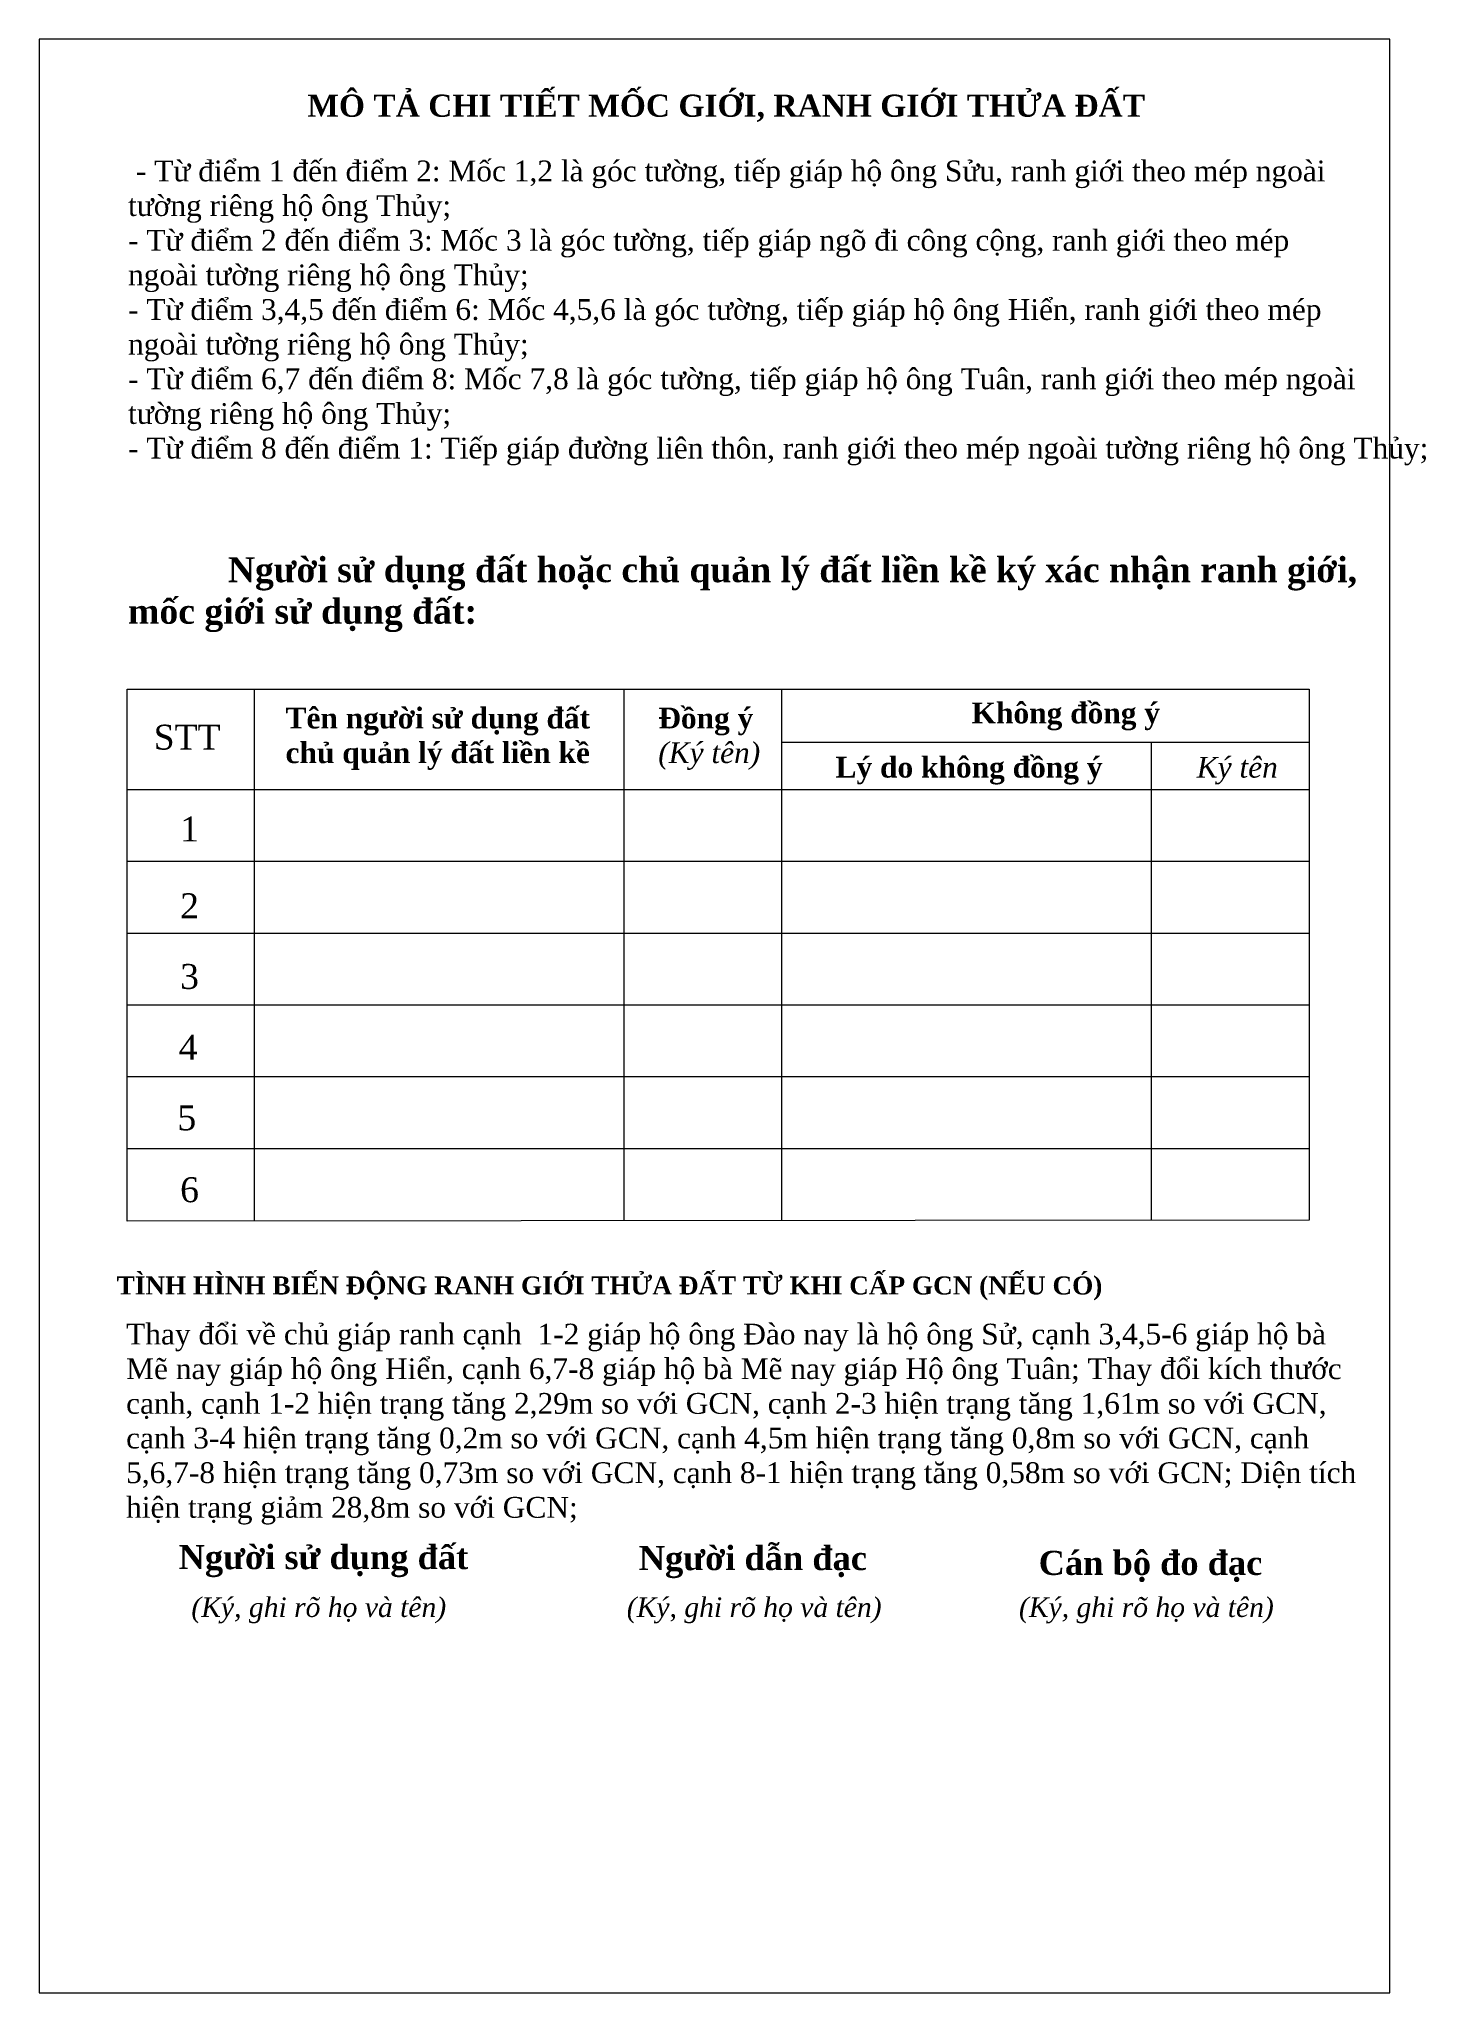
# Model space of a CAD drawing. Header units: metres. Extents: x -163 to 405, y -197 to 481.
# Drawn here: x 305.1 to 405.2, y 340.3 to 481.3 of the extents above; entities that cross this region are included whole.
import ezdxf
from ezdxf.enums import TextEntityAlignment as Align

# ---------------------------------------------------------------- set-up
doc = ezdxf.new("R2010")
doc.units = ezdxf.units.M
doc.header["$LTSCALE"] = 0.2
doc.styles.add('Free', font='times.ttf')
doc.styles.get("Standard").update_dxf_attribs({"font": 'times.ttf', "height": 2.5})

msp = doc.modelspace()

# ---------------------------------------------------------------- texts
at = {"color": 7, "lineweight": 13, "style": 'Free'}
for s, height, p in [('STT', 1.795, (313.36, 430.95)), ('1', 1.8, (315.27, 424.32)), ('2', 1.8, (315.27, 418.78)), ('3', 1.8, (315.27, 413.68)), ('4', 1.8, (315.17, 408.57)), ('5', 1.8, (315.07, 403.48)), ('6', 1.8, (315.27, 398.29))]:
    msp.add_text(s, height=height, dxfattribs=at).set_placement(p, align=Align.MIDDLE_LEFT)
at = {"color": 7, "lineweight": 13, "attachment_point": 1}
for s, insert, char_height, width in [('{\\fTimes New Roman|b1|i0|c0|p18;\\C0;MÔ TẢ CHI TIẾT MỐC GIỚI, RANH GIỚI THỬA ĐẤT}', (324.45, 477.32), 1.6, 74.3745), ('{\\fTimes New Roman|b1|i0|c0|p18;TÌNH HÌNH BIẾN ĐỘNG RANH GIỚI THỬA ĐẤT TỪ KHI CẤP GCN (NẾU CÓ)}', (310.69, 392.03), 1.3, 85.2301), ('{\\fTimes New Roman|b1|i0|c0|p18;Người sử dụng đất}', (315.16, 372.65), 1.7407, 21.2302), ('{\\fTimes New Roman|b1|i0|c0|p18;   Người dẫn đạc}', (346.4, 372.58), 1.7407, 21.2302), ('{\\fTimes New Roman|b1|i0|c0|p18;    Cán bộ đo đạc}', (374.61, 372.23), 1.7407, 21.2302), ('{\\fTimes New Roman|b0|i1|c0|p18;(Ký, ghi rõ họ và tên)}', (316.08, 368.87), 1.4143, 20.5577), ('{\\fTimes New Roman|b0|i1|c0|p18;(Ký, ghi rõ họ và tên)}', (347.51, 368.87), 1.4143, 20.5577), ('{\\fTimes New Roman|b0|i1|c0|p18;(Ký, ghi rõ họ và tên)}', (375.82, 368.87), 1.4143, 20.5577)]:
    msp.add_mtext(s, dxfattribs=dict(at, insert=insert, char_height=char_height, width=width))
at = {"color": 7, "linetype": 'Continuous', "lineweight": 13, "style": 'Free'}
for s, insert, char_height, width, attachment_point in [('\\A1; - {\\fTimes New Roman|b0|i0|c163|p18;Từ điểm 1 đến điểm 2: Mốc 1},2 là góc tường{\\fTimes New Roman|b0|i0|c163|p18;,} tiếp giáp hộ ông Sửu, {\\fTimes New Roman|b0|i0|c163|p18;ranh giới theo} mép ngoài tường riêng hộ ông Thủy;\\P- {\\fTimes New Roman|b0|i0|c163|p18;Từ điểm }2{\\fTimes New Roman|b0|i0|c163|p18; đến điểm }3{\\fTimes New Roman|b0|i0|c163|p18;: Mốc }3{\\fTimes New Roman|b0|i0|c163|p18; là }góc tường{\\fTimes New Roman|b0|i0|c163|p18;, }tiếp giáp ngõ đi công cộng, {\\fTimes New Roman|b0|i0|c163|p18;ranh giới }theo mép ngoài tường riêng hộ ông Thủy{\\fTimes New Roman|b0|i0|c163|p18;;}\\P- {\\fTimes New Roman|b0|i0|c163|p18;Từ điểm }3,4,5{\\fTimes New Roman|b0|i0|c163|p18; đến điểm }6{\\fTimes New Roman|b0|i0|c163|p18;: Mốc }4,5,6{\\fTimes New Roman|b0|i0|c163|p18; là }góc tường{\\fTimes New Roman|b0|i0|c163|p18;, }tiếp giáp hộ ông Hiển, ranh giới theo mép ngoài tường riêng hộ ông Thủy{\\fTimes New Roman|b0|i0|c163|p18;;}\\P- {\\fTimes New Roman|b0|i0|c163|p18;Từ điểm }6,7{\\fTimes New Roman|b0|i0|c163|p18; đến điểm }8{\\fTimes New Roman|b0|i0|c163|p18;: Mốc }7,8{\\fTimes New Roman|b0|i0|c163|p18; là }góc tường{\\fTimes New Roman|b0|i0|c163|p18;, }tiếp giáp hộ ông Tuân, {\\fTimes New Roman|b0|i0|c163|p18;ranh giới }theo mép ngoài tường riêng hộ ông Thủy{\\fTimes New Roman|b0|i0|c163|p18;;}\\P- {\\fTimes New Roman|b0|i0|c163|p18;Từ điểm }8{\\fTimes New Roman|b0|i0|c163|p18; đến điểm }1{\\fTimes New Roman|b0|i0|c163|p18;: }Tiếp giáp đường liên thôn, {\\fTimes New Roman|b0|i0|c163|p18;ranh giới }theo mép ngoài tường riêng hộ ông Thủy{\\fTimes New Roman|b0|i0|c163|p18;;}', (311.51, 472.56), 1.5, 88.8384, 1), ('\\A1;{\\fTimes New Roman|b1|i0|c0|p18;^INgười sử dụng đất hoặc chủ quản lý đất liền kề ký xác nhận ranh giới, mốc giới sử dụng đất:}', (311.51, 441.23), 1.8, 88.8384, 4), ('\\A1;{\\fTimes New Roman|b1|i0|c0|p18;Tên người sử dụng đất chủ quản lý đất liền kề}', (322.88, 430.83), 1.5, 24.5471, 4), ('\\A1;{\\fTimes New Roman|b1|i0|c0|p18;Đồng ý\\P\\fTimes New Roman|b0|i1|c0|p18;(Ký tên)}', (349.78, 430.83), 1.5, 24.5471, 4), ('\\A1;{\\fTimes New Roman|b1|i0|c0|p18;Không đồng ý}', (372.4, 432.44), 1.5, 24.5471, 4), ('\\A1;{\\fTimes New Roman|b1|i0|c0|p18;Lý do không đồng ý}', (362.58, 428.53), 1.5, 24.5471, 4), ('\\A1;{\\fTimes New Roman|b0|i1|c0|p18;Ký tên}', (388.65, 428.53), 1.5, 24.5471, 4), ('\\A1;Thay đổi về chủ giáp ranh cạnh  1-2 giáp hộ ông Đào nay là hộ ông Sử, cạnh 3,4,5-6 giáp hộ bà Mẽ nay giáp hộ ông Hiển, cạnh 6,7-8 giáp hộ bà Mẽ nay giáp Hộ ông Tuân; Thay đổi kích thước cạnh, cạnh 1-2 hiện trạng tăng 2,29m so với GCN, cạnh 2-3 hiện trạng tăng 1,61m so với GCN, cạnh 3-4 hiện trạng tăng 0,2m so với GCN, cạnh 4,5m hiện trạng tăng 0,8m so với GCN, cạnh 5,6,7-8 hiện trạng tăng 0,73m so với GCN, cạnh 8-1 hiện trạng tăng 0,58m so với GCN; Diện tích hiện trạng giảm 28,8m so với GCN;', (311.37, 388.62), 1.5, 88.8384, 1)]:
    msp.add_mtext(s, dxfattribs=dict(at, insert=insert, char_height=char_height, width=width, attachment_point=attachment_point))

# ---------------------------------------------------------------- linework, layer by layer
at = {"color": 7, "linetype": 'Continuous', "lineweight": 13}
for p, q in [((320.61, 434.42), (320.61, 396.09)), ((347.29, 434.42), (347.29, 396.09)), ((358.68, 434.42), (358.68, 396.09)), ((396.76, 434.42), (396.76, 396.09)), ((358.68, 430.59), (396.76, 430.59)), ((385.37, 430.59), (385.37, 396.09)), ((311.49, 427.17), (396.76, 427.17)), ((311.49, 421.99), (396.76, 421.99)), ((311.49, 416.81), (396.76, 416.81)), ((311.49, 411.63), (396.76, 411.63)), ((311.49, 406.45), (396.76, 406.45)), ((311.49, 401.27), (396.76, 401.27))]:
    msp.add_line(p, q, dxfattribs=at)
at = {"color": 7, "lineweight": 13}
msp.add_lwpolyline([(311.44, 434.42), (396.76, 434.42), (396.76, 396.09), (311.44, 396.03)], close=True, dxfattribs=at)
at = {"layer": 'Defpoints', "linetype": 'Continuous', "lineweight": 13}
msp.add_lwpolyline([(305.09, 340.33), (402.59, 340.33), (402.59, 481.33), (305.09, 481.33)], close=True, dxfattribs=at)

msp.set_redraw_order([(e.dxf.handle, doc.entitydb.next_handle()) for e in msp.query("TEXT MTEXT ATTDEF DIMENSION ARC_DIMENSION")])  # texts and dimensions are drawn at this point

doc.saveas('drawing.dxf')
